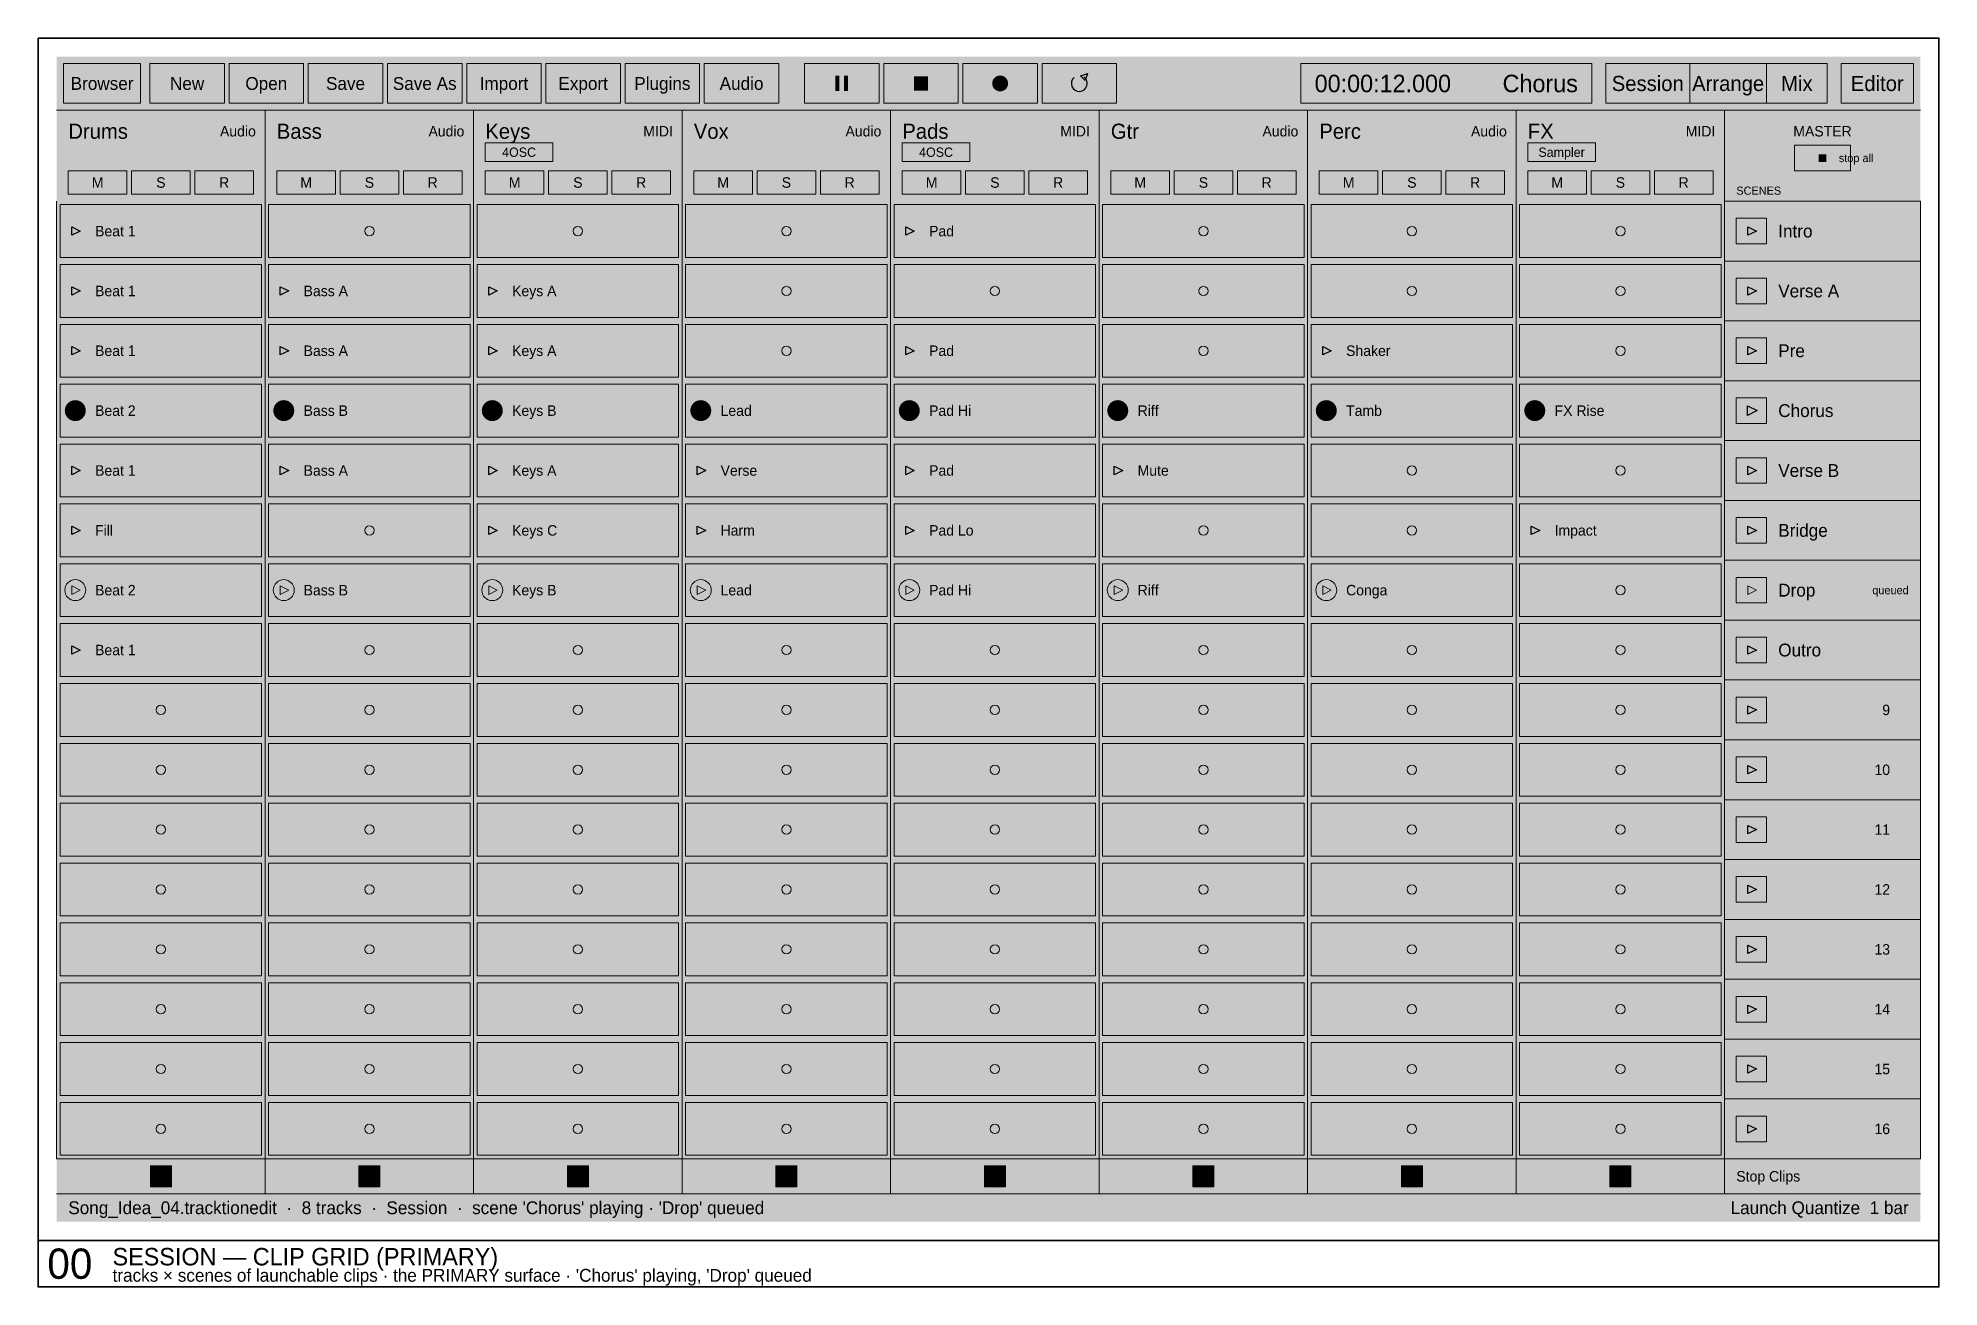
# Model space of a CAD drawing. Extents: x -16 to 1616, y -1056 to 16.
import ezdxf
from ezdxf.enums import TextEntityAlignment as Align

# ---------------------------------------------------------------- set-up
doc = ezdxf.new("R2010")
doc.units = 0
for name, color, linetype, lineweight, true_color in [('FORGE-DIM', 7, 'Continuous', 9, 0x9aa2a8), ('FORGE-SHEET', 7, 'Continuous', 35, 0x9aa2a8), ('UI-ACCENT', 7, 'Continuous', 18, 0xe0902f), ('UI-CLIP', 7, 'Continuous', 13, 0x2d3135), ('UI-GHOST', 7, 'Continuous', 9, 0x555c62), ('UI-HAIRLINE', 7, 'Continuous', 9, 0x34383c), ('UI-RECORD', 7, 'Continuous', 18, 0xe24b4a)]:
    doc.layers.add(name, color=color, linetype=linetype, lineweight=lineweight, true_color=true_color)
for name, color, linetype, true_color in [('FORGE-TITLE', 7, 'Continuous', 0xd6d9dc), ('UI-PANEL-BG', 7, 'Continuous', 0x232629), ('UI-RAISED', 7, 'Continuous', 0x2d3135), ('UI-SHELL-BG', 7, 'Continuous', 0x1a1c1e), ('UI-TEXT', 7, 'Continuous', 0xd6d9dc), ('UI-TEXT-SEC', 7, 'Continuous', 0x8a9095)]:
    doc.layers.add(name, color=color, linetype=linetype, true_color=true_color)

msp = doc.modelspace()

# ---------------------------------------------------------------- texts
at = {"layer": 'FORGE-DIM'}
msp.add_text("tracks × scenes of launchable clips · the PRIMARY surface · 'Chorus' playing, 'Drop' queued", height=11, dxfattribs=at).set_placement((48, -1046), align=Align.MIDDLE_LEFT)
at = {"layer": 'FORGE-TITLE'}
for s, height, p in [('00', 26, (-8, -1036)), ('SESSION — CLIP GRID (PRIMARY)', 15, (48, -1030))]:
    msp.add_text(s, height=height, dxfattribs=at).set_placement(p, align=Align.MIDDLE_LEFT)
at = {"layer": 'UI-ACCENT'}
for s, height, p in [('Chorus', 15, (1306, -23)), ('queued', 7, (1590, -457.9))]:
    msp.add_text(s, height=height, dxfattribs=at).set_placement(p, align=Align.MIDDLE_RIGHT)
for s, height, p in [('MASTER', 9, (1516, -64)), ('4OSC', 8, (397, -82)), ('4OSC', 8, (755, -82)), ('Sampler', 8, (1292, -82))]:
    msp.add_text(s, height=height, dxfattribs=at).set_placement(p, align=Align.MIDDLE_CENTER)
for s, p in [('Chorus', (1478, -303.8)), ('Drop', (1478, -457.9))]:
    msp.add_text(s, height=11, dxfattribs=at).set_placement(p, align=Align.MIDDLE_LEFT)
at = {"layer": 'UI-TEXT'}
for s, height, p in [('00:00:12.000', 15, (1080, -23)), ('Drums', 13, (10, -64)), ('Bass', 13, (189, -64)), ('Keys', 13, (368, -64)), ('Vox', 13, (547, -64)), ('Pads', 13, (726, -64)), ('Gtr', 13, (905, -64)), ('Perc', 13, (1084, -64)), ('FX', 13, (1263, -64)), ('Beat 1', 9, (33, -149.7)), ('Pad', 9, (749, -149.7)), ('Intro', 11, (1478, -149.7)), ('Verse A', 11, (1478, -201.1)), ('Beat 1', 9, (33, -201.1)), ('Bass A', 9, (212, -201.1)), ('Keys A', 9, (391, -201.1)), ('Beat 1', 9, (33, -252.4)), ('Bass A', 9, (212, -252.4)), ('Keys A', 9, (391, -252.4)), ('Pad', 9, (749, -252.4)), ('Shaker', 9, (1107, -252.4)), ('Pre', 11, (1478, -252.4)), ('Beat 2', 9, (33, -303.8)), ('Bass B', 9, (212, -303.8)), ('Keys B', 9, (391, -303.8)), ('Lead', 9, (570, -303.8)), ('Pad Hi', 9, (749, -303.8)), ('Riff', 9, (928, -303.8)), ('Tamb', 9, (1107, -303.8)), ('FX Rise', 9, (1286, -303.8)), ('Beat 1', 9, (33, -355.2)), ('Bass A', 9, (212, -355.2)), ('Keys A', 9, (391, -355.2)), ('Verse', 9, (570, -355.2)), ('Pad', 9, (749, -355.2)), ('Mute', 9, (928, -355.2)), ('Verse B', 11, (1478, -355.2)), ('Fill', 9, (33, -406.6)), ('Keys C', 9, (391, -406.6)), ('Harm', 9, (570, -406.6)), ('Pad Lo', 9, (749, -406.6)), ('Impact', 9, (1286, -406.6)), ('Bridge', 11, (1478, -406.6)), ('Beat 2', 9, (33, -457.9)), ('Bass B', 9, (212, -457.9)), ('Keys B', 9, (391, -457.9)), ('Lead', 9, (570, -457.9)), ('Pad Hi', 9, (749, -457.9)), ('Riff', 9, (928, -457.9)), ('Conga', 9, (1107, -457.9)), ('Beat 1', 9, (33, -509.3)), ('Outro', 11, (1478, -509.3))]:
    msp.add_text(s, height=height, dxfattribs=at).set_placement(p, align=Align.MIDDLE_LEFT)
at = {"layer": 'UI-TEXT', "true_color": 0x241600}
msp.add_text('Session', height=13, dxfattribs=at).set_placement((1366, -23), align=Align.MIDDLE_CENTER)
at = {"layer": 'UI-TEXT'}
for s, height, p in [('Mix', 13, (1494, -23)), ('Editor', 13, (1563, -23)), ('Browser', 11, (39, -23)), ('New', 11, (112, -23)), ('Open', 11, (180, -23)), ('Save', 11, (248, -23)), ('Save As', 11, (316, -23)), ('Import', 11, (384, -23)), ('Export', 11, (452, -23)), ('Plugins', 11, (520, -23)), ('Audio', 11, (588, -23)), ('Arrange', 13, (1435, -23)), ('M', 9, (35.2, -108)), ('S', 9, (89.5, -108)), ('R', 9, (143.8, -108)), ('M', 9, (214.2, -108)), ('S', 9, (268.5, -108)), ('R', 9, (322.8, -108)), ('M', 9, (393.2, -108)), ('S', 9, (447.5, -108)), ('R', 9, (501.8, -108)), ('M', 9, (572.2, -108)), ('S', 9, (626.5, -108)), ('R', 9, (680.8, -108)), ('M', 9, (751.2, -108)), ('S', 9, (805.5, -108)), ('R', 9, (859.8, -108)), ('M', 9, (930.2, -108)), ('S', 9, (984.5, -108)), ('R', 9, (1038.8, -108)), ('M', 9, (1109.2, -108)), ('S', 9, (1163.5, -108)), ('R', 9, (1217.8, -108)), ('M', 9, (1288.2, -108)), ('S', 9, (1342.5, -108)), ('R', 9, (1396.8, -108))]:
    msp.add_text(s, height=height, dxfattribs=at).set_placement(p, align=Align.MIDDLE_CENTER)
at = {"layer": 'UI-TEXT-SEC'}
for s, height, p in [('Audio', 9, (171, -64)), ('Audio', 9, (350, -64)), ('MIDI', 9, (529, -64)), ('Audio', 9, (708, -64)), ('MIDI', 9, (887, -64)), ('Audio', 9, (1066, -64)), ('Audio', 9, (1245, -64)), ('MIDI', 9, (1424, -64)), ('9', 9, (1574, -560.7)), ('10', 9, (1574, -612.1)), ('11', 9, (1574, -663.4)), ('12', 9, (1574, -714.8)), ('13', 9, (1574, -766.2)), ('14', 9, (1574, -817.6)), ('15', 9, (1574, -868.9)), ('16', 9, (1574, -920.3)), ('Launch Quantize  1 bar', 11, (1590, -988))]:
    msp.add_text(s, height=height, dxfattribs=at).set_placement(p, align=Align.MIDDLE_RIGHT)
for s, height, p in [('stop all', 7, (1530, -87)), ('SCENES', 7, (1442, -115)), ('Stop Clips', 9, (1442, -961)), ("Song_Idea_04.tracktionedit  ·  8 tracks  ·  Session  ·  scene 'Chorus' playing · 'Drop' queued", 11, (10, -988))]:
    msp.add_text(s, height=height, dxfattribs=at).set_placement(p, align=Align.MIDDLE_LEFT)

# ---------------------------------------------------------------- hatches: boundary and pattern name
at = {"layer": 'UI-ACCENT'}
h = msp.add_hatch(color=256, dxfattribs=at)
h.dxf.hatch_style = 1
h.paths.add_polyline_path([(1330, -6), (1402, -6), (1402, -40), (1330, -40)])
h = msp.add_hatch(color=256, dxfattribs=at)
h.dxf.hatch_style = 1
h.paths.add_polyline_path([(1442, -292.8), (1468, -292.8), (1468, -314.8), (1442, -314.8)])
at = {"layer": 'UI-ACCENT', "true_color": 0xe0902f}
h = msp.add_hatch(color=7, dxfattribs=at)
h.dxf.hatch_style = 1
edge = h.paths.add_edge_path()
edge.add_arc((16, -303.8), 9, 0, 360)
h = msp.add_hatch(color=7, dxfattribs=at)
h.dxf.hatch_style = 1
edge = h.paths.add_edge_path()
edge.add_arc((195, -303.8), 9, 0, 360)
h = msp.add_hatch(color=7, dxfattribs=at)
h.dxf.hatch_style = 1
edge = h.paths.add_edge_path()
edge.add_arc((374, -303.8), 9, 0, 360)
h = msp.add_hatch(color=7, dxfattribs=at)
h.dxf.hatch_style = 1
edge = h.paths.add_edge_path()
edge.add_arc((553, -303.8), 9, 0, 360)
h = msp.add_hatch(color=7, dxfattribs=at)
h.dxf.hatch_style = 1
edge = h.paths.add_edge_path()
edge.add_arc((732, -303.8), 9, 0, 360)
h = msp.add_hatch(color=7, dxfattribs=at)
h.dxf.hatch_style = 1
edge = h.paths.add_edge_path()
edge.add_arc((911, -303.8), 9, 0, 360)
h = msp.add_hatch(color=7, dxfattribs=at)
h.dxf.hatch_style = 1
edge = h.paths.add_edge_path()
edge.add_arc((1090, -303.8), 9, 0, 360)
h = msp.add_hatch(color=7, dxfattribs=at)
h.dxf.hatch_style = 1
edge = h.paths.add_edge_path()
edge.add_arc((1269, -303.8), 9, 0, 360)
at = {"layer": 'UI-ACCENT'}
h = msp.add_hatch(color=256, dxfattribs=at)
h.dxf.hatch_style = 1
h.paths.add_polyline_path([(87.3, -958.8), (91.7, -958.8), (91.7, -963.2), (87.3, -963.2)])
h = msp.add_hatch(color=256, dxfattribs=at)
h.dxf.hatch_style = 1
h.paths.add_polyline_path([(266.3, -958.8), (270.7, -958.8), (270.7, -963.2), (266.3, -963.2)])
h = msp.add_hatch(color=256, dxfattribs=at)
h.dxf.hatch_style = 1
h.paths.add_polyline_path([(445.3, -958.8), (449.7, -958.8), (449.7, -963.2), (445.3, -963.2)])
h = msp.add_hatch(color=256, dxfattribs=at)
h.dxf.hatch_style = 1
h.paths.add_polyline_path([(624.3, -958.8), (628.7, -958.8), (628.7, -963.2), (624.3, -963.2)])
h = msp.add_hatch(color=256, dxfattribs=at)
h.dxf.hatch_style = 1
h.paths.add_polyline_path([(803.3, -958.8), (807.7, -958.8), (807.7, -963.2), (803.3, -963.2)])
h = msp.add_hatch(color=256, dxfattribs=at)
h.dxf.hatch_style = 1
h.paths.add_polyline_path([(982.3, -958.8), (986.7, -958.8), (986.7, -963.2), (982.3, -963.2)])
h = msp.add_hatch(color=256, dxfattribs=at)
h.dxf.hatch_style = 1
h.paths.add_polyline_path([(1161.3, -958.8), (1165.7, -958.8), (1165.7, -963.2), (1161.3, -963.2)])
h = msp.add_hatch(color=256, dxfattribs=at)
h.dxf.hatch_style = 1
h.paths.add_polyline_path([(1340.3, -958.8), (1344.7, -958.8), (1344.7, -963.2), (1340.3, -963.2)])
at = {"layer": 'UI-CLIP', "true_color": 0xc86e3c}
h = msp.add_hatch(color=7, dxfattribs=at)
h.dxf.hatch_style = 1
h.paths.add_polyline_path([(0, -46), (179, -46), (179, -51), (0, -51)])
at = {"layer": 'UI-CLIP', "true_color": 0x4e9aa6}
h = msp.add_hatch(color=7, dxfattribs=at)
h.dxf.hatch_style = 1
h.paths.add_polyline_path([(179, -46), (358, -46), (358, -51), (179, -51)])
at = {"layer": 'UI-CLIP', "true_color": 0x9a6fb0}
h = msp.add_hatch(color=7, dxfattribs=at)
h.dxf.hatch_style = 1
h.paths.add_polyline_path([(358, -46), (537, -46), (537, -51), (358, -51)])
at = {"layer": 'UI-CLIP', "true_color": 0x6fa855}
h = msp.add_hatch(color=7, dxfattribs=at)
h.dxf.hatch_style = 1
h.paths.add_polyline_path([(537, -46), (716, -46), (716, -51), (537, -51)])
at = {"layer": 'UI-CLIP', "true_color": 0xc95b6b}
h = msp.add_hatch(color=7, dxfattribs=at)
h.dxf.hatch_style = 1
h.paths.add_polyline_path([(716, -46), (895, -46), (895, -51), (716, -51)])
at = {"layer": 'UI-CLIP', "true_color": 0x5a86c4}
h = msp.add_hatch(color=7, dxfattribs=at)
h.dxf.hatch_style = 1
h.paths.add_polyline_path([(895, -46), (1074, -46), (1074, -51), (895, -51)])
at = {"layer": 'UI-CLIP', "true_color": 0xb7a04a}
h = msp.add_hatch(color=7, dxfattribs=at)
h.dxf.hatch_style = 1
h.paths.add_polyline_path([(1074, -46), (1253, -46), (1253, -51), (1074, -51)])
at = {"layer": 'UI-CLIP', "true_color": 0x7c8a95}
h = msp.add_hatch(color=7, dxfattribs=at)
h.dxf.hatch_style = 1
h.paths.add_polyline_path([(1253, -46), (1432, -46), (1432, -51), (1253, -51)])
at = {"layer": 'UI-CLIP', "true_color": 0xe0902f}
h = msp.add_hatch(color=7, dxfattribs=at)
h.dxf.hatch_style = 1
h.paths.add_polyline_path([(1432, -46), (1600, -46), (1600, -51), (1432, -51)])
at = {"layer": 'UI-CLIP', "true_color": 0x71442b}
h = msp.add_hatch(color=7, dxfattribs=at)
h.dxf.hatch_style = 1
h.paths.add_polyline_path([(3, -127), (176, -127), (176, -172.4), (3, -172.4)])
at = {"layer": 'UI-CLIP', "true_color": 0x713a42}
h = msp.add_hatch(color=7, dxfattribs=at)
h.dxf.hatch_style = 1
h.paths.add_polyline_path([(719, -127), (892, -127), (892, -172.4), (719, -172.4)])
at = {"layer": 'UI-CLIP', "true_color": 0x71442b}
h = msp.add_hatch(color=7, dxfattribs=at)
h.dxf.hatch_style = 1
h.paths.add_polyline_path([(3, -178.4), (176, -178.4), (176, -223.8), (3, -223.8)])
at = {"layer": 'UI-CLIP', "true_color": 0x345a60}
h = msp.add_hatch(color=7, dxfattribs=at)
h.dxf.hatch_style = 1
h.paths.add_polyline_path([(182, -178.4), (355, -178.4), (355, -223.8), (182, -223.8)])
at = {"layer": 'UI-CLIP', "true_color": 0x5a4465}
h = msp.add_hatch(color=7, dxfattribs=at)
h.dxf.hatch_style = 1
h.paths.add_polyline_path([(361, -178.4), (534, -178.4), (534, -223.8), (361, -223.8)])
at = {"layer": 'UI-CLIP', "true_color": 0x71442b}
h = msp.add_hatch(color=7, dxfattribs=at)
h.dxf.hatch_style = 1
h.paths.add_polyline_path([(3, -229.8), (176, -229.8), (176, -275.1), (3, -275.1)])
at = {"layer": 'UI-CLIP', "true_color": 0x345a60}
h = msp.add_hatch(color=7, dxfattribs=at)
h.dxf.hatch_style = 1
h.paths.add_polyline_path([(182, -229.8), (355, -229.8), (355, -275.1), (182, -275.1)])
at = {"layer": 'UI-CLIP', "true_color": 0x5a4465}
h = msp.add_hatch(color=7, dxfattribs=at)
h.dxf.hatch_style = 1
h.paths.add_polyline_path([(361, -229.8), (534, -229.8), (534, -275.1), (361, -275.1)])
at = {"layer": 'UI-CLIP', "true_color": 0x713a42}
h = msp.add_hatch(color=7, dxfattribs=at)
h.dxf.hatch_style = 1
h.paths.add_polyline_path([(719, -229.8), (892, -229.8), (892, -275.1), (719, -275.1)])
at = {"layer": 'UI-CLIP', "true_color": 0x685d32}
h = msp.add_hatch(color=7, dxfattribs=at)
h.dxf.hatch_style = 1
h.paths.add_polyline_path([(1077, -229.8), (1250, -229.8), (1250, -275.1), (1077, -275.1)])
at = {"layer": 'UI-CLIP', "true_color": 0x71442b}
h = msp.add_hatch(color=7, dxfattribs=at)
h.dxf.hatch_style = 1
h.paths.add_polyline_path([(3, -281.1), (176, -281.1), (176, -326.5), (3, -326.5)])
at = {"layer": 'UI-CLIP', "true_color": 0x345a60}
h = msp.add_hatch(color=7, dxfattribs=at)
h.dxf.hatch_style = 1
h.paths.add_polyline_path([(182, -281.1), (355, -281.1), (355, -326.5), (182, -326.5)])
at = {"layer": 'UI-CLIP', "true_color": 0x5a4465}
h = msp.add_hatch(color=7, dxfattribs=at)
h.dxf.hatch_style = 1
h.paths.add_polyline_path([(361, -281.1), (534, -281.1), (534, -326.5), (361, -326.5)])
at = {"layer": 'UI-CLIP', "true_color": 0x446137}
h = msp.add_hatch(color=7, dxfattribs=at)
h.dxf.hatch_style = 1
h.paths.add_polyline_path([(540, -281.1), (713, -281.1), (713, -326.5), (540, -326.5)])
at = {"layer": 'UI-CLIP', "true_color": 0x713a42}
h = msp.add_hatch(color=7, dxfattribs=at)
h.dxf.hatch_style = 1
h.paths.add_polyline_path([(719, -281.1), (892, -281.1), (892, -326.5), (719, -326.5)])
at = {"layer": 'UI-CLIP', "true_color": 0x3a506f}
h = msp.add_hatch(color=7, dxfattribs=at)
h.dxf.hatch_style = 1
h.paths.add_polyline_path([(898, -281.1), (1071, -281.1), (1071, -326.5), (898, -326.5)])
at = {"layer": 'UI-CLIP', "true_color": 0x685d32}
h = msp.add_hatch(color=7, dxfattribs=at)
h.dxf.hatch_style = 1
h.paths.add_polyline_path([(1077, -281.1), (1250, -281.1), (1250, -326.5), (1077, -326.5)])
at = {"layer": 'UI-CLIP', "true_color": 0x4b5257}
h = msp.add_hatch(color=7, dxfattribs=at)
h.dxf.hatch_style = 1
h.paths.add_polyline_path([(1256, -281.1), (1429, -281.1), (1429, -326.5), (1256, -326.5)])
at = {"layer": 'UI-CLIP', "true_color": 0xe0902f}
h = msp.add_hatch(color=7, dxfattribs=at)
h.dxf.hatch_style = 1
h.paths.add_polyline_path([(3, -323.5), (80.9, -323.5), (80.9, -326.5), (3, -326.5)])
h = msp.add_hatch(color=7, dxfattribs=at)
h.dxf.hatch_style = 1
h.paths.add_polyline_path([(182, -323.5), (259.9, -323.5), (259.9, -326.5), (182, -326.5)])
h = msp.add_hatch(color=7, dxfattribs=at)
h.dxf.hatch_style = 1
h.paths.add_polyline_path([(361, -323.5), (438.9, -323.5), (438.9, -326.5), (361, -326.5)])
h = msp.add_hatch(color=7, dxfattribs=at)
h.dxf.hatch_style = 1
h.paths.add_polyline_path([(540, -323.5), (617.9, -323.5), (617.9, -326.5), (540, -326.5)])
h = msp.add_hatch(color=7, dxfattribs=at)
h.dxf.hatch_style = 1
h.paths.add_polyline_path([(719, -323.5), (796.9, -323.5), (796.9, -326.5), (719, -326.5)])
h = msp.add_hatch(color=7, dxfattribs=at)
h.dxf.hatch_style = 1
h.paths.add_polyline_path([(898, -323.5), (975.9, -323.5), (975.9, -326.5), (898, -326.5)])
h = msp.add_hatch(color=7, dxfattribs=at)
h.dxf.hatch_style = 1
h.paths.add_polyline_path([(1077, -323.5), (1154.8, -323.5), (1154.8, -326.5), (1077, -326.5)])
h = msp.add_hatch(color=7, dxfattribs=at)
h.dxf.hatch_style = 1
h.paths.add_polyline_path([(1256, -323.5), (1333.8, -323.5), (1333.8, -326.5), (1256, -326.5)])
at = {"layer": 'UI-CLIP', "true_color": 0x71442b}
h = msp.add_hatch(color=7, dxfattribs=at)
h.dxf.hatch_style = 1
h.paths.add_polyline_path([(3, -332.5), (176, -332.5), (176, -377.9), (3, -377.9)])
at = {"layer": 'UI-CLIP', "true_color": 0x345a60}
h = msp.add_hatch(color=7, dxfattribs=at)
h.dxf.hatch_style = 1
h.paths.add_polyline_path([(182, -332.5), (355, -332.5), (355, -377.9), (182, -377.9)])
at = {"layer": 'UI-CLIP', "true_color": 0x5a4465}
h = msp.add_hatch(color=7, dxfattribs=at)
h.dxf.hatch_style = 1
h.paths.add_polyline_path([(361, -332.5), (534, -332.5), (534, -377.9), (361, -377.9)])
at = {"layer": 'UI-CLIP', "true_color": 0x446137}
h = msp.add_hatch(color=7, dxfattribs=at)
h.dxf.hatch_style = 1
h.paths.add_polyline_path([(540, -332.5), (713, -332.5), (713, -377.9), (540, -377.9)])
at = {"layer": 'UI-CLIP', "true_color": 0x713a42}
h = msp.add_hatch(color=7, dxfattribs=at)
h.dxf.hatch_style = 1
h.paths.add_polyline_path([(719, -332.5), (892, -332.5), (892, -377.9), (719, -377.9)])
at = {"layer": 'UI-CLIP', "true_color": 0x3a506f}
h = msp.add_hatch(color=7, dxfattribs=at)
h.dxf.hatch_style = 1
h.paths.add_polyline_path([(898, -332.5), (1071, -332.5), (1071, -377.9), (898, -377.9)])
at = {"layer": 'UI-CLIP', "true_color": 0x71442b}
h = msp.add_hatch(color=7, dxfattribs=at)
h.dxf.hatch_style = 1
h.paths.add_polyline_path([(3, -383.9), (176, -383.9), (176, -429.2), (3, -429.2)])
at = {"layer": 'UI-CLIP', "true_color": 0x5a4465}
h = msp.add_hatch(color=7, dxfattribs=at)
h.dxf.hatch_style = 1
h.paths.add_polyline_path([(361, -383.9), (534, -383.9), (534, -429.2), (361, -429.2)])
at = {"layer": 'UI-CLIP', "true_color": 0x446137}
h = msp.add_hatch(color=7, dxfattribs=at)
h.dxf.hatch_style = 1
h.paths.add_polyline_path([(540, -383.9), (713, -383.9), (713, -429.2), (540, -429.2)])
at = {"layer": 'UI-CLIP', "true_color": 0x713a42}
h = msp.add_hatch(color=7, dxfattribs=at)
h.dxf.hatch_style = 1
h.paths.add_polyline_path([(719, -383.9), (892, -383.9), (892, -429.2), (719, -429.2)])
at = {"layer": 'UI-CLIP', "true_color": 0x4b5257}
h = msp.add_hatch(color=7, dxfattribs=at)
h.dxf.hatch_style = 1
h.paths.add_polyline_path([(1256, -383.9), (1429, -383.9), (1429, -429.2), (1256, -429.2)])
at = {"layer": 'UI-CLIP', "true_color": 0x71442b}
h = msp.add_hatch(color=7, dxfattribs=at)
h.dxf.hatch_style = 1
h.paths.add_polyline_path([(3, -435.2), (176, -435.2), (176, -480.6), (3, -480.6)])
at = {"layer": 'UI-CLIP', "true_color": 0x345a60}
h = msp.add_hatch(color=7, dxfattribs=at)
h.dxf.hatch_style = 1
h.paths.add_polyline_path([(182, -435.2), (355, -435.2), (355, -480.6), (182, -480.6)])
at = {"layer": 'UI-CLIP', "true_color": 0x5a4465}
h = msp.add_hatch(color=7, dxfattribs=at)
h.dxf.hatch_style = 1
h.paths.add_polyline_path([(361, -435.2), (534, -435.2), (534, -480.6), (361, -480.6)])
at = {"layer": 'UI-CLIP', "true_color": 0x446137}
h = msp.add_hatch(color=7, dxfattribs=at)
h.dxf.hatch_style = 1
h.paths.add_polyline_path([(540, -435.2), (713, -435.2), (713, -480.6), (540, -480.6)])
at = {"layer": 'UI-CLIP', "true_color": 0x713a42}
h = msp.add_hatch(color=7, dxfattribs=at)
h.dxf.hatch_style = 1
h.paths.add_polyline_path([(719, -435.2), (892, -435.2), (892, -480.6), (719, -480.6)])
at = {"layer": 'UI-CLIP', "true_color": 0x3a506f}
h = msp.add_hatch(color=7, dxfattribs=at)
h.dxf.hatch_style = 1
h.paths.add_polyline_path([(898, -435.2), (1071, -435.2), (1071, -480.6), (898, -480.6)])
at = {"layer": 'UI-CLIP', "true_color": 0x685d32}
h = msp.add_hatch(color=7, dxfattribs=at)
h.dxf.hatch_style = 1
h.paths.add_polyline_path([(1077, -435.2), (1250, -435.2), (1250, -480.6), (1077, -480.6)])
at = {"layer": 'UI-CLIP', "true_color": 0x71442b}
h = msp.add_hatch(color=7, dxfattribs=at)
h.dxf.hatch_style = 1
h.paths.add_polyline_path([(3, -486.6), (176, -486.6), (176, -532), (3, -532)])
at = {"layer": 'UI-PANEL-BG'}
h = msp.add_hatch(color=256, dxfattribs=at)
h.dxf.hatch_style = 1
h.paths.add_polyline_path([(0, 0), (1600, 0), (1600, -46), (0, -46)])
h = msp.add_hatch(color=256, dxfattribs=at)
h.dxf.hatch_style = 1
h.paths.add_polyline_path([(0, -46), (179, -46), (179, -124), (0, -124)])
h = msp.add_hatch(color=256, dxfattribs=at)
h.dxf.hatch_style = 1
h.paths.add_polyline_path([(179, -46), (358, -46), (358, -124), (179, -124)])
h = msp.add_hatch(color=256, dxfattribs=at)
h.dxf.hatch_style = 1
h.paths.add_polyline_path([(358, -46), (537, -46), (537, -124), (358, -124)])
h = msp.add_hatch(color=256, dxfattribs=at)
h.dxf.hatch_style = 1
h.paths.add_polyline_path([(537, -46), (716, -46), (716, -124), (537, -124)])
h = msp.add_hatch(color=256, dxfattribs=at)
h.dxf.hatch_style = 1
h.paths.add_polyline_path([(716, -46), (895, -46), (895, -124), (716, -124)])
h = msp.add_hatch(color=256, dxfattribs=at)
h.dxf.hatch_style = 1
h.paths.add_polyline_path([(895, -46), (1074, -46), (1074, -124), (895, -124)])
h = msp.add_hatch(color=256, dxfattribs=at)
h.dxf.hatch_style = 1
h.paths.add_polyline_path([(1074, -46), (1253, -46), (1253, -124), (1074, -124)])
h = msp.add_hatch(color=256, dxfattribs=at)
h.dxf.hatch_style = 1
h.paths.add_polyline_path([(1253, -46), (1432, -46), (1432, -124), (1253, -124)])
h = msp.add_hatch(color=256, dxfattribs=at)
h.dxf.hatch_style = 1
h.paths.add_polyline_path([(1432, -46), (1600, -46), (1600, -124), (1432, -124)])
h = msp.add_hatch(color=256, dxfattribs=at)
h.dxf.hatch_style = 1
h.paths.add_polyline_path([(1432, -124), (1600, -124), (1600, -175.4), (1432, -175.4)])
h = msp.add_hatch(color=256, dxfattribs=at)
h.dxf.hatch_style = 1
h.paths.add_polyline_path([(1432, -175.4), (1600, -175.4), (1600, -226.8), (1432, -226.8)])
h = msp.add_hatch(color=256, dxfattribs=at)
h.dxf.hatch_style = 1
h.paths.add_polyline_path([(1432, -226.8), (1600, -226.8), (1600, -278.1), (1432, -278.1)])
h = msp.add_hatch(color=256, dxfattribs=at)
h.dxf.hatch_style = 1
h.paths.add_polyline_path([(1432, -278.1), (1600, -278.1), (1600, -329.5), (1432, -329.5)])
h = msp.add_hatch(color=256, dxfattribs=at)
h.dxf.hatch_style = 1
h.paths.add_polyline_path([(1432, -329.5), (1600, -329.5), (1600, -380.9), (1432, -380.9)])
h = msp.add_hatch(color=256, dxfattribs=at)
h.dxf.hatch_style = 1
h.paths.add_polyline_path([(1432, -380.9), (1600, -380.9), (1600, -432.2), (1432, -432.2)])
h = msp.add_hatch(color=256, dxfattribs=at)
h.dxf.hatch_style = 1
h.paths.add_polyline_path([(1432, -432.2), (1600, -432.2), (1600, -483.6), (1432, -483.6)])
h = msp.add_hatch(color=256, dxfattribs=at)
h.dxf.hatch_style = 1
h.paths.add_polyline_path([(1432, -483.6), (1600, -483.6), (1600, -535), (1432, -535)])
h = msp.add_hatch(color=256, dxfattribs=at)
h.dxf.hatch_style = 1
h.paths.add_polyline_path([(1432, -535), (1600, -535), (1600, -586.4), (1432, -586.4)])
h = msp.add_hatch(color=256, dxfattribs=at)
h.dxf.hatch_style = 1
h.paths.add_polyline_path([(1432, -586.4), (1600, -586.4), (1600, -637.8), (1432, -637.8)])
h = msp.add_hatch(color=256, dxfattribs=at)
h.dxf.hatch_style = 1
h.paths.add_polyline_path([(1432, -637.8), (1600, -637.8), (1600, -689.1), (1432, -689.1)])
h = msp.add_hatch(color=256, dxfattribs=at)
h.dxf.hatch_style = 1
h.paths.add_polyline_path([(1432, -689.1), (1600, -689.1), (1600, -740.5), (1432, -740.5)])
h = msp.add_hatch(color=256, dxfattribs=at)
h.dxf.hatch_style = 1
h.paths.add_polyline_path([(1432, -740.5), (1600, -740.5), (1600, -791.9), (1432, -791.9)])
h = msp.add_hatch(color=256, dxfattribs=at)
h.dxf.hatch_style = 1
h.paths.add_polyline_path([(1432, -791.9), (1600, -791.9), (1600, -843.2), (1432, -843.2)])
h = msp.add_hatch(color=256, dxfattribs=at)
h.dxf.hatch_style = 1
h.paths.add_polyline_path([(1432, -843.2), (1600, -843.2), (1600, -894.6), (1432, -894.6)])
h = msp.add_hatch(color=256, dxfattribs=at)
h.dxf.hatch_style = 1
h.paths.add_polyline_path([(1432, -894.6), (1600, -894.6), (1600, -946), (1432, -946)])
h = msp.add_hatch(color=256, dxfattribs=at)
h.dxf.hatch_style = 1
h.paths.add_polyline_path([(0, -946), (1600, -946), (1600, -976), (0, -976)])
h = msp.add_hatch(color=256, dxfattribs=at)
h.dxf.hatch_style = 1
h.paths.add_polyline_path([(0, -976), (1600, -976), (1600, -1000), (0, -1000)])
at = {"layer": 'UI-RAISED'}
h = msp.add_hatch(color=256, dxfattribs=at)
h.dxf.hatch_style = 1
h.paths.add_polyline_path([(6, -6), (72, -6), (72, -40), (6, -40)])
h = msp.add_hatch(color=256, dxfattribs=at)
h.dxf.hatch_style = 1
h.paths.add_polyline_path([(80, -6), (144, -6), (144, -40), (80, -40)])
h = msp.add_hatch(color=256, dxfattribs=at)
h.dxf.hatch_style = 1
h.paths.add_polyline_path([(148, -6), (212, -6), (212, -40), (148, -40)])
h = msp.add_hatch(color=256, dxfattribs=at)
h.dxf.hatch_style = 1
h.paths.add_polyline_path([(216, -6), (280, -6), (280, -40), (216, -40)])
h = msp.add_hatch(color=256, dxfattribs=at)
h.dxf.hatch_style = 1
h.paths.add_polyline_path([(284, -6), (348, -6), (348, -40), (284, -40)])
h = msp.add_hatch(color=256, dxfattribs=at)
h.dxf.hatch_style = 1
h.paths.add_polyline_path([(352, -6), (416, -6), (416, -40), (352, -40)])
h = msp.add_hatch(color=256, dxfattribs=at)
h.dxf.hatch_style = 1
h.paths.add_polyline_path([(420, -6), (484, -6), (484, -40), (420, -40)])
h = msp.add_hatch(color=256, dxfattribs=at)
h.dxf.hatch_style = 1
h.paths.add_polyline_path([(488, -6), (552, -6), (552, -40), (488, -40)])
h = msp.add_hatch(color=256, dxfattribs=at)
h.dxf.hatch_style = 1
h.paths.add_polyline_path([(556, -6), (620, -6), (620, -40), (556, -40)])
h = msp.add_hatch(color=256, dxfattribs=at)
h.dxf.hatch_style = 1
h.paths.add_polyline_path([(642, -6), (706, -6), (706, -40), (642, -40)])
h = msp.add_hatch(color=256, dxfattribs=at)
h.dxf.hatch_style = 1
h.paths.add_polyline_path([(710, -6), (774, -6), (774, -40), (710, -40)])
h = msp.add_hatch(color=256, dxfattribs=at)
h.dxf.hatch_style = 1
h.paths.add_polyline_path([(778, -6), (842, -6), (842, -40), (778, -40)])
h = msp.add_hatch(color=256, dxfattribs=at)
h.dxf.hatch_style = 1
h.paths.add_polyline_path([(846, -6), (910, -6), (910, -40), (846, -40)])
h = msp.add_hatch(color=256, dxfattribs=at)
h.dxf.hatch_style = 1
h.paths.add_polyline_path([(1068, -6), (1318, -6), (1318, -40), (1068, -40)])
h = msp.add_hatch(color=256, dxfattribs=at)
h.dxf.hatch_style = 1
h.paths.add_polyline_path([(1402, -6), (1468, -6), (1468, -40), (1402, -40)])
h = msp.add_hatch(color=256, dxfattribs=at)
h.dxf.hatch_style = 1
h.paths.add_polyline_path([(1468, -6), (1520, -6), (1520, -40), (1468, -40)])
h = msp.add_hatch(color=256, dxfattribs=at)
h.dxf.hatch_style = 1
h.paths.add_polyline_path([(1532, -6), (1594, -6), (1594, -40), (1532, -40)])
h = msp.add_hatch(color=256, dxfattribs=at)
h.dxf.hatch_style = 1
h.paths.add_polyline_path([(368, -74), (426, -74), (426, -90), (368, -90)])
h = msp.add_hatch(color=256, dxfattribs=at)
h.dxf.hatch_style = 1
h.paths.add_polyline_path([(726, -74), (784, -74), (784, -90), (726, -90)])
h = msp.add_hatch(color=256, dxfattribs=at)
h.dxf.hatch_style = 1
h.paths.add_polyline_path([(1263, -74), (1321, -74), (1321, -90), (1263, -90)])
h = msp.add_hatch(color=256, dxfattribs=at)
h.dxf.hatch_style = 1
h.paths.add_polyline_path([(1492, -76), (1540, -76), (1540, -98), (1492, -98)])
h = msp.add_hatch(color=256, dxfattribs=at)
h.dxf.hatch_style = 1
h.paths.add_polyline_path([(10, -98), (60.3, -98), (60.3, -118), (10, -118)])
h = msp.add_hatch(color=256, dxfattribs=at)
h.dxf.hatch_style = 1
h.paths.add_polyline_path([(64.3, -98), (114.7, -98), (114.7, -118), (64.3, -118)])
h = msp.add_hatch(color=256, dxfattribs=at)
h.dxf.hatch_style = 1
h.paths.add_polyline_path([(118.7, -98), (169, -98), (169, -118), (118.7, -118)])
h = msp.add_hatch(color=256, dxfattribs=at)
h.dxf.hatch_style = 1
h.paths.add_polyline_path([(189, -98), (239.3, -98), (239.3, -118), (189, -118)])
h = msp.add_hatch(color=256, dxfattribs=at)
h.dxf.hatch_style = 1
h.paths.add_polyline_path([(243.3, -98), (293.7, -98), (293.7, -118), (243.3, -118)])
h = msp.add_hatch(color=256, dxfattribs=at)
h.dxf.hatch_style = 1
h.paths.add_polyline_path([(297.7, -98), (348, -98), (348, -118), (297.7, -118)])
h = msp.add_hatch(color=256, dxfattribs=at)
h.dxf.hatch_style = 1
h.paths.add_polyline_path([(368, -98), (418.3, -98), (418.3, -118), (368, -118)])
h = msp.add_hatch(color=256, dxfattribs=at)
h.dxf.hatch_style = 1
h.paths.add_polyline_path([(422.3, -98), (472.7, -98), (472.7, -118), (422.3, -118)])
h = msp.add_hatch(color=256, dxfattribs=at)
h.dxf.hatch_style = 1
h.paths.add_polyline_path([(476.7, -98), (527, -98), (527, -118), (476.7, -118)])
h = msp.add_hatch(color=256, dxfattribs=at)
h.dxf.hatch_style = 1
h.paths.add_polyline_path([(547, -98), (597.3, -98), (597.3, -118), (547, -118)])
h = msp.add_hatch(color=256, dxfattribs=at)
h.dxf.hatch_style = 1
h.paths.add_polyline_path([(601.3, -98), (651.7, -98), (651.7, -118), (601.3, -118)])
h = msp.add_hatch(color=256, dxfattribs=at)
h.dxf.hatch_style = 1
h.paths.add_polyline_path([(655.7, -98), (706, -98), (706, -118), (655.7, -118)])
h = msp.add_hatch(color=256, dxfattribs=at)
h.dxf.hatch_style = 1
h.paths.add_polyline_path([(726, -98), (776.3, -98), (776.3, -118), (726, -118)])
h = msp.add_hatch(color=256, dxfattribs=at)
h.dxf.hatch_style = 1
h.paths.add_polyline_path([(780.3, -98), (830.7, -98), (830.7, -118), (780.3, -118)])
h = msp.add_hatch(color=256, dxfattribs=at)
h.dxf.hatch_style = 1
h.paths.add_polyline_path([(834.7, -98), (885, -98), (885, -118), (834.7, -118)])
h = msp.add_hatch(color=256, dxfattribs=at)
h.dxf.hatch_style = 1
h.paths.add_polyline_path([(905, -98), (955.3, -98), (955.3, -118), (905, -118)])
h = msp.add_hatch(color=256, dxfattribs=at)
h.dxf.hatch_style = 1
h.paths.add_polyline_path([(959.3, -98), (1009.7, -98), (1009.7, -118), (959.3, -118)])
h = msp.add_hatch(color=256, dxfattribs=at)
h.dxf.hatch_style = 1
h.paths.add_polyline_path([(1013.7, -98), (1064, -98), (1064, -118), (1013.7, -118)])
h = msp.add_hatch(color=256, dxfattribs=at)
h.dxf.hatch_style = 1
h.paths.add_polyline_path([(1084, -98), (1134.3, -98), (1134.3, -118), (1084, -118)])
h = msp.add_hatch(color=256, dxfattribs=at)
h.dxf.hatch_style = 1
h.paths.add_polyline_path([(1138.3, -98), (1188.7, -98), (1188.7, -118), (1138.3, -118)])
h = msp.add_hatch(color=256, dxfattribs=at)
h.dxf.hatch_style = 1
h.paths.add_polyline_path([(1192.7, -98), (1243, -98), (1243, -118), (1192.7, -118)])
h = msp.add_hatch(color=256, dxfattribs=at)
h.dxf.hatch_style = 1
h.paths.add_polyline_path([(1263, -98), (1313.3, -98), (1313.3, -118), (1263, -118)])
h = msp.add_hatch(color=256, dxfattribs=at)
h.dxf.hatch_style = 1
h.paths.add_polyline_path([(1317.3, -98), (1367.7, -98), (1367.7, -118), (1317.3, -118)])
h = msp.add_hatch(color=256, dxfattribs=at)
h.dxf.hatch_style = 1
h.paths.add_polyline_path([(1371.7, -98), (1422, -98), (1422, -118), (1371.7, -118)])
h = msp.add_hatch(color=256, dxfattribs=at)
h.dxf.hatch_style = 1
h.paths.add_polyline_path([(1442, -138.7), (1468, -138.7), (1468, -160.7), (1442, -160.7)])
h = msp.add_hatch(color=256, dxfattribs=at)
h.dxf.hatch_style = 1
h.paths.add_polyline_path([(1442, -190.1), (1468, -190.1), (1468, -212.1), (1442, -212.1)])
h = msp.add_hatch(color=256, dxfattribs=at)
h.dxf.hatch_style = 1
h.paths.add_polyline_path([(1442, -241.4), (1468, -241.4), (1468, -263.4), (1442, -263.4)])
h = msp.add_hatch(color=256, dxfattribs=at)
h.dxf.hatch_style = 1
h.paths.add_polyline_path([(1442, -344.2), (1468, -344.2), (1468, -366.2), (1442, -366.2)])
h = msp.add_hatch(color=256, dxfattribs=at)
h.dxf.hatch_style = 1
h.paths.add_polyline_path([(1442, -395.6), (1468, -395.6), (1468, -417.6), (1442, -417.6)])
h = msp.add_hatch(color=256, dxfattribs=at)
h.dxf.hatch_style = 1
h.paths.add_polyline_path([(1442, -446.9), (1468, -446.9), (1468, -468.9), (1442, -468.9)])
h = msp.add_hatch(color=256, dxfattribs=at)
h.dxf.hatch_style = 1
h.paths.add_polyline_path([(1442, -498.3), (1468, -498.3), (1468, -520.3), (1442, -520.3)])
h = msp.add_hatch(color=256, dxfattribs=at)
h.dxf.hatch_style = 1
h.paths.add_polyline_path([(1442, -549.7), (1468, -549.7), (1468, -571.7), (1442, -571.7)])
h = msp.add_hatch(color=256, dxfattribs=at)
h.dxf.hatch_style = 1
h.paths.add_polyline_path([(1442, -601.1), (1468, -601.1), (1468, -623.1), (1442, -623.1)])
h = msp.add_hatch(color=256, dxfattribs=at)
h.dxf.hatch_style = 1
h.paths.add_polyline_path([(1442, -652.4), (1468, -652.4), (1468, -674.4), (1442, -674.4)])
h = msp.add_hatch(color=256, dxfattribs=at)
h.dxf.hatch_style = 1
h.paths.add_polyline_path([(1442, -703.8), (1468, -703.8), (1468, -725.8), (1442, -725.8)])
h = msp.add_hatch(color=256, dxfattribs=at)
h.dxf.hatch_style = 1
h.paths.add_polyline_path([(1442, -755.2), (1468, -755.2), (1468, -777.2), (1442, -777.2)])
h = msp.add_hatch(color=256, dxfattribs=at)
h.dxf.hatch_style = 1
h.paths.add_polyline_path([(1442, -806.6), (1468, -806.6), (1468, -828.6), (1442, -828.6)])
h = msp.add_hatch(color=256, dxfattribs=at)
h.dxf.hatch_style = 1
h.paths.add_polyline_path([(1442, -857.9), (1468, -857.9), (1468, -879.9), (1442, -879.9)])
h = msp.add_hatch(color=256, dxfattribs=at)
h.dxf.hatch_style = 1
h.paths.add_polyline_path([(1442, -909.3), (1468, -909.3), (1468, -931.3), (1442, -931.3)])
h = msp.add_hatch(color=256, dxfattribs=at)
h.dxf.hatch_style = 1
h.paths.add_polyline_path([(80.5, -952), (98.5, -952), (98.5, -970), (80.5, -970)])
h = msp.add_hatch(color=256, dxfattribs=at)
h.dxf.hatch_style = 1
h.paths.add_polyline_path([(259.5, -952), (277.5, -952), (277.5, -970), (259.5, -970)])
h = msp.add_hatch(color=256, dxfattribs=at)
h.dxf.hatch_style = 1
h.paths.add_polyline_path([(438.5, -952), (456.5, -952), (456.5, -970), (438.5, -970)])
h = msp.add_hatch(color=256, dxfattribs=at)
h.dxf.hatch_style = 1
h.paths.add_polyline_path([(617.5, -952), (635.5, -952), (635.5, -970), (617.5, -970)])
h = msp.add_hatch(color=256, dxfattribs=at)
h.dxf.hatch_style = 1
h.paths.add_polyline_path([(796.5, -952), (814.5, -952), (814.5, -970), (796.5, -970)])
h = msp.add_hatch(color=256, dxfattribs=at)
h.dxf.hatch_style = 1
h.paths.add_polyline_path([(975.5, -952), (993.5, -952), (993.5, -970), (975.5, -970)])
h = msp.add_hatch(color=256, dxfattribs=at)
h.dxf.hatch_style = 1
h.paths.add_polyline_path([(1154.5, -952), (1172.5, -952), (1172.5, -970), (1154.5, -970)])
h = msp.add_hatch(color=256, dxfattribs=at)
h.dxf.hatch_style = 1
h.paths.add_polyline_path([(1333.5, -952), (1351.5, -952), (1351.5, -970), (1333.5, -970)])
at = {"layer": 'UI-RECORD'}
h = msp.add_hatch(color=256, dxfattribs=at)
h.dxf.hatch_style = 1
edge = h.paths.add_edge_path()
edge.add_arc((810, -23), 6.82, 0, 360)
at = {"layer": 'UI-SHELL-BG'}
h = msp.add_hatch(color=256, dxfattribs=at)
h.dxf.hatch_style = 1
h.paths.add_polyline_path([(0, -46), (1600, -46), (1600, -976), (0, -976)])
at = {"layer": 'UI-TEXT'}
h = msp.add_hatch(color=256, dxfattribs=at)
h.dxf.hatch_style = 1
h.paths.add_polyline_path([(668.5, -16.4), (672, -16.4), (672, -29.6), (668.5, -29.6)])
h = msp.add_hatch(color=256, dxfattribs=at)
h.dxf.hatch_style = 1
h.paths.add_polyline_path([(676, -16.4), (679.5, -16.4), (679.5, -29.6), (676, -29.6)])
h = msp.add_hatch(color=256, dxfattribs=at)
h.dxf.hatch_style = 1
h.paths.add_polyline_path([(736, -16.9), (748.1, -16.9), (748.1, -29.1), (736, -29.1)])
at = {"layer": 'UI-TEXT-SEC'}
h = msp.add_hatch(color=256, dxfattribs=at)
h.dxf.hatch_style = 1
h.paths.add_polyline_path([(1512.7, -83.7), (1519.3, -83.7), (1519.3, -90.3), (1512.7, -90.3)])

# ---------------------------------------------------------------- linework, layer by layer
at = {"layer": 'FORGE-SHEET'}
msp.add_line((-16, -1016), (1616, -1016), dxfattribs=at)
msp.add_lwpolyline([(-16, 16), (1616, 16), (1616, -1056), (-16, -1056)], close=True, dxfattribs=at)
at = {"layer": 'UI-ACCENT'}
for points in [[(3, -281.1), (176, -281.1), (176, -326.5), (3, -326.5)], [(182, -281.1), (355, -281.1), (355, -326.5), (182, -326.5)], [(361, -281.1), (534, -281.1), (534, -326.5), (361, -326.5)], [(540, -281.1), (713, -281.1), (713, -326.5), (540, -326.5)], [(719, -281.1), (892, -281.1), (892, -326.5), (719, -326.5)], [(898, -281.1), (1071, -281.1), (1071, -326.5), (898, -326.5)], [(1077, -281.1), (1250, -281.1), (1250, -326.5), (1077, -326.5)], [(1256, -281.1), (1429, -281.1), (1429, -326.5), (1256, -326.5)], [(1442, -292.8), (1468, -292.8), (1468, -314.8), (1442, -314.8)], [(3, -435.2), (176, -435.2), (176, -480.6), (3, -480.6)], [(182, -435.2), (355, -435.2), (355, -480.6), (182, -480.6)], [(361, -435.2), (534, -435.2), (534, -480.6), (361, -480.6)], [(540, -435.2), (713, -435.2), (713, -480.6), (540, -480.6)], [(719, -435.2), (892, -435.2), (892, -480.6), (719, -480.6)], [(898, -435.2), (1071, -435.2), (1071, -480.6), (898, -480.6)], [(1077, -435.2), (1250, -435.2), (1250, -480.6), (1077, -480.6)], [(13, -454.3), (20.2, -457.9), (13, -461.5)], [(192, -454.3), (199.2, -457.9), (192, -461.5)], [(371, -454.3), (378.2, -457.9), (371, -461.5)], [(550, -454.3), (557.2, -457.9), (550, -461.5)], [(729, -454.3), (736.2, -457.9), (729, -461.5)], [(908, -454.3), (915.2, -457.9), (908, -461.5)], [(1087, -454.3), (1094.2, -457.9), (1087, -461.5)], [(1442, -446.9), (1468, -446.9), (1468, -468.9), (1442, -468.9)], [(1452, -454.3), (1459.2, -457.9), (1452, -461.5)]]:
    msp.add_lwpolyline(points, close=True, dxfattribs=at)
for centre in [(16, -457.9), (195, -457.9), (374, -457.9), (553, -457.9), (732, -457.9), (911, -457.9), (1090, -457.9)]:
    msp.add_circle(centre, 9, dxfattribs=at)
at = {"layer": 'UI-GHOST'}
for points in [[(182, -127), (355, -127), (355, -172.4), (182, -172.4)], [(361, -127), (534, -127), (534, -172.4), (361, -172.4)], [(540, -127), (713, -127), (713, -172.4), (540, -172.4)], [(898, -127), (1071, -127), (1071, -172.4), (898, -172.4)], [(1077, -127), (1250, -127), (1250, -172.4), (1077, -172.4)], [(1256, -127), (1429, -127), (1429, -172.4), (1256, -172.4)], [(540, -178.4), (713, -178.4), (713, -223.8), (540, -223.8)], [(719, -178.4), (892, -178.4), (892, -223.8), (719, -223.8)], [(898, -178.4), (1071, -178.4), (1071, -223.8), (898, -223.8)], [(1077, -178.4), (1250, -178.4), (1250, -223.8), (1077, -223.8)], [(1256, -178.4), (1429, -178.4), (1429, -223.8), (1256, -223.8)], [(540, -229.8), (713, -229.8), (713, -275.1), (540, -275.1)], [(898, -229.8), (1071, -229.8), (1071, -275.1), (898, -275.1)], [(1256, -229.8), (1429, -229.8), (1429, -275.1), (1256, -275.1)], [(1077, -332.5), (1250, -332.5), (1250, -377.9), (1077, -377.9)], [(1256, -332.5), (1429, -332.5), (1429, -377.9), (1256, -377.9)], [(182, -383.9), (355, -383.9), (355, -429.2), (182, -429.2)], [(898, -383.9), (1071, -383.9), (1071, -429.2), (898, -429.2)], [(1077, -383.9), (1250, -383.9), (1250, -429.2), (1077, -429.2)], [(1256, -435.2), (1429, -435.2), (1429, -480.6), (1256, -480.6)], [(182, -486.6), (355, -486.6), (355, -532), (182, -532)], [(361, -486.6), (534, -486.6), (534, -532), (361, -532)], [(540, -486.6), (713, -486.6), (713, -532), (540, -532)], [(719, -486.6), (892, -486.6), (892, -532), (719, -532)], [(898, -486.6), (1071, -486.6), (1071, -532), (898, -532)], [(1077, -486.6), (1250, -486.6), (1250, -532), (1077, -532)], [(1256, -486.6), (1429, -486.6), (1429, -532), (1256, -532)], [(3, -538), (176, -538), (176, -583.4), (3, -583.4)], [(182, -538), (355, -538), (355, -583.4), (182, -583.4)], [(361, -538), (534, -538), (534, -583.4), (361, -583.4)], [(540, -538), (713, -538), (713, -583.4), (540, -583.4)], [(719, -538), (892, -538), (892, -583.4), (719, -583.4)], [(898, -538), (1071, -538), (1071, -583.4), (898, -583.4)], [(1077, -538), (1250, -538), (1250, -583.4), (1077, -583.4)], [(1256, -538), (1429, -538), (1429, -583.4), (1256, -583.4)], [(3, -589.4), (176, -589.4), (176, -634.8), (3, -634.8)], [(182, -589.4), (355, -589.4), (355, -634.8), (182, -634.8)], [(361, -589.4), (534, -589.4), (534, -634.8), (361, -634.8)], [(540, -589.4), (713, -589.4), (713, -634.8), (540, -634.8)], [(719, -589.4), (892, -589.4), (892, -634.8), (719, -634.8)], [(898, -589.4), (1071, -589.4), (1071, -634.8), (898, -634.8)], [(1077, -589.4), (1250, -589.4), (1250, -634.8), (1077, -634.8)], [(1256, -589.4), (1429, -589.4), (1429, -634.8), (1256, -634.8)], [(3, -640.8), (176, -640.8), (176, -686.1), (3, -686.1)], [(182, -640.8), (355, -640.8), (355, -686.1), (182, -686.1)], [(361, -640.8), (534, -640.8), (534, -686.1), (361, -686.1)], [(540, -640.8), (713, -640.8), (713, -686.1), (540, -686.1)], [(719, -640.8), (892, -640.8), (892, -686.1), (719, -686.1)], [(898, -640.8), (1071, -640.8), (1071, -686.1), (898, -686.1)], [(1077, -640.8), (1250, -640.8), (1250, -686.1), (1077, -686.1)], [(1256, -640.8), (1429, -640.8), (1429, -686.1), (1256, -686.1)], [(3, -692.1), (176, -692.1), (176, -737.5), (3, -737.5)], [(182, -692.1), (355, -692.1), (355, -737.5), (182, -737.5)], [(361, -692.1), (534, -692.1), (534, -737.5), (361, -737.5)], [(540, -692.1), (713, -692.1), (713, -737.5), (540, -737.5)], [(719, -692.1), (892, -692.1), (892, -737.5), (719, -737.5)], [(898, -692.1), (1071, -692.1), (1071, -737.5), (898, -737.5)], [(1077, -692.1), (1250, -692.1), (1250, -737.5), (1077, -737.5)], [(1256, -692.1), (1429, -692.1), (1429, -737.5), (1256, -737.5)], [(3, -743.5), (176, -743.5), (176, -788.9), (3, -788.9)], [(182, -743.5), (355, -743.5), (355, -788.9), (182, -788.9)], [(361, -743.5), (534, -743.5), (534, -788.9), (361, -788.9)], [(540, -743.5), (713, -743.5), (713, -788.9), (540, -788.9)], [(719, -743.5), (892, -743.5), (892, -788.9), (719, -788.9)], [(898, -743.5), (1071, -743.5), (1071, -788.9), (898, -788.9)], [(1077, -743.5), (1250, -743.5), (1250, -788.9), (1077, -788.9)], [(1256, -743.5), (1429, -743.5), (1429, -788.9), (1256, -788.9)], [(3, -794.9), (176, -794.9), (176, -840.2), (3, -840.2)], [(182, -794.9), (355, -794.9), (355, -840.2), (182, -840.2)], [(361, -794.9), (534, -794.9), (534, -840.2), (361, -840.2)], [(540, -794.9), (713, -794.9), (713, -840.2), (540, -840.2)], [(719, -794.9), (892, -794.9), (892, -840.2), (719, -840.2)], [(898, -794.9), (1071, -794.9), (1071, -840.2), (898, -840.2)], [(1077, -794.9), (1250, -794.9), (1250, -840.2), (1077, -840.2)], [(1256, -794.9), (1429, -794.9), (1429, -840.2), (1256, -840.2)], [(3, -846.2), (176, -846.2), (176, -891.6), (3, -891.6)], [(182, -846.2), (355, -846.2), (355, -891.6), (182, -891.6)], [(361, -846.2), (534, -846.2), (534, -891.6), (361, -891.6)], [(540, -846.2), (713, -846.2), (713, -891.6), (540, -891.6)], [(719, -846.2), (892, -846.2), (892, -891.6), (719, -891.6)], [(898, -846.2), (1071, -846.2), (1071, -891.6), (898, -891.6)], [(1077, -846.2), (1250, -846.2), (1250, -891.6), (1077, -891.6)], [(1256, -846.2), (1429, -846.2), (1429, -891.6), (1256, -891.6)], [(3, -897.6), (176, -897.6), (176, -943), (3, -943)], [(182, -897.6), (355, -897.6), (355, -943), (182, -943)], [(361, -897.6), (534, -897.6), (534, -943), (361, -943)], [(540, -897.6), (713, -897.6), (713, -943), (540, -943)], [(719, -897.6), (892, -897.6), (892, -943), (719, -943)], [(898, -897.6), (1071, -897.6), (1071, -943), (898, -943)], [(1077, -897.6), (1250, -897.6), (1250, -943), (1077, -943)], [(1256, -897.6), (1429, -897.6), (1429, -943), (1256, -943)]]:
    msp.add_lwpolyline(points, close=True, dxfattribs=at)
for centre in [(268.5, -149.7), (447.5, -149.7), (626.5, -149.7), (984.5, -149.7), (1163.5, -149.7), (1342.5, -149.7), (626.5, -201.1), (805.5, -201.1), (984.5, -201.1), (1163.5, -201.1), (1342.5, -201.1), (626.5, -252.4), (984.5, -252.4), (1342.5, -252.4), (1163.5, -355.2), (1342.5, -355.2), (268.5, -406.6), (984.5, -406.6), (1163.5, -406.6), (1342.5, -457.9), (268.5, -509.3), (447.5, -509.3), (626.5, -509.3), (805.5, -509.3), (984.5, -509.3), (1163.5, -509.3), (1342.5, -509.3), (89.5, -560.7), (268.5, -560.7), (447.5, -560.7), (626.5, -560.7), (805.5, -560.7), (984.5, -560.7), (1163.5, -560.7), (1342.5, -560.7), (89.5, -612.1), (268.5, -612.1), (447.5, -612.1), (626.5, -612.1), (805.5, -612.1), (984.5, -612.1), (1163.5, -612.1), (1342.5, -612.1), (89.5, -663.4), (268.5, -663.4), (447.5, -663.4), (626.5, -663.4), (805.5, -663.4), (984.5, -663.4), (1163.5, -663.4), (1342.5, -663.4), (89.5, -714.8), (268.5, -714.8), (447.5, -714.8), (626.5, -714.8), (805.5, -714.8), (984.5, -714.8), (1163.5, -714.8), (1342.5, -714.8), (89.5, -766.2), (268.5, -766.2), (447.5, -766.2), (626.5, -766.2), (805.5, -766.2), (984.5, -766.2), (1163.5, -766.2), (1342.5, -766.2), (89.5, -817.6), (268.5, -817.6), (447.5, -817.6), (626.5, -817.6), (805.5, -817.6), (984.5, -817.6), (1163.5, -817.6), (1342.5, -817.6), (89.5, -868.9), (268.5, -868.9), (447.5, -868.9), (626.5, -868.9), (805.5, -868.9), (984.5, -868.9), (1163.5, -868.9), (1342.5, -868.9), (89.5, -920.3), (268.5, -920.3), (447.5, -920.3), (626.5, -920.3), (805.5, -920.3), (984.5, -920.3), (1163.5, -920.3), (1342.5, -920.3)]:
    msp.add_circle(centre, 4, dxfattribs=at)
at = {"layer": 'UI-HAIRLINE'}
for p, q in [((0, -46), (1600, -46)), ((179, -46), (179, -124)), ((358, -46), (358, -124)), ((537, -46), (537, -124)), ((716, -46), (716, -124)), ((895, -46), (895, -124)), ((1074, -46), (1074, -124)), ((1253, -46), (1253, -124)), ((1432, -46), (1432, -124)), ((1432, -46), (1432, -976)), ((0, -124), (0, -946)), ((179, -124), (179, -946)), ((358, -124), (358, -946)), ((537, -124), (537, -946)), ((716, -124), (716, -946)), ((895, -124), (895, -946)), ((1074, -124), (1074, -946)), ((1253, -124), (1253, -946)), ((1432, -124), (1432, -946)), ((0, -946), (1600, -946)), ((179, -946), (179, -976)), ((358, -946), (358, -976)), ((537, -946), (537, -976)), ((716, -946), (716, -976)), ((895, -946), (895, -976)), ((1074, -946), (1074, -976)), ((1253, -946), (1253, -976)), ((1432, -946), (1432, -976)), ((0, -976), (1600, -976))]:
    msp.add_line(p, q, dxfattribs=at)
for points in [[(6, -6), (72, -6), (72, -40), (6, -40)], [(80, -6), (144, -6), (144, -40), (80, -40)], [(148, -6), (212, -6), (212, -40), (148, -40)], [(216, -6), (280, -6), (280, -40), (216, -40)], [(284, -6), (348, -6), (348, -40), (284, -40)], [(352, -6), (416, -6), (416, -40), (352, -40)], [(420, -6), (484, -6), (484, -40), (420, -40)], [(488, -6), (552, -6), (552, -40), (488, -40)], [(556, -6), (620, -6), (620, -40), (556, -40)], [(642, -6), (706, -6), (706, -40), (642, -40)], [(710, -6), (774, -6), (774, -40), (710, -40)], [(778, -6), (842, -6), (842, -40), (778, -40)], [(846, -6), (910, -6), (910, -40), (846, -40)], [(1068, -6), (1318, -6), (1318, -40), (1068, -40)], [(1330, -6), (1402, -6), (1402, -40), (1330, -40)], [(1402, -6), (1468, -6), (1468, -40), (1402, -40)], [(1468, -6), (1520, -6), (1520, -40), (1468, -40)], [(1532, -6), (1594, -6), (1594, -40), (1532, -40)], [(368, -74), (426, -74), (426, -90), (368, -90)], [(726, -74), (784, -74), (784, -90), (726, -90)], [(1263, -74), (1321, -74), (1321, -90), (1263, -90)], [(1492, -76), (1540, -76), (1540, -98), (1492, -98)], [(10, -98), (60.3, -98), (60.3, -118), (10, -118)], [(64.3, -98), (114.7, -98), (114.7, -118), (64.3, -118)], [(118.7, -98), (169, -98), (169, -118), (118.7, -118)], [(189, -98), (239.3, -98), (239.3, -118), (189, -118)], [(243.3, -98), (293.7, -98), (293.7, -118), (243.3, -118)], [(297.7, -98), (348, -98), (348, -118), (297.7, -118)], [(368, -98), (418.3, -98), (418.3, -118), (368, -118)], [(422.3, -98), (472.7, -98), (472.7, -118), (422.3, -118)], [(476.7, -98), (527, -98), (527, -118), (476.7, -118)], [(547, -98), (597.3, -98), (597.3, -118), (547, -118)], [(601.3, -98), (651.7, -98), (651.7, -118), (601.3, -118)], [(655.7, -98), (706, -98), (706, -118), (655.7, -118)], [(726, -98), (776.3, -98), (776.3, -118), (726, -118)], [(780.3, -98), (830.7, -98), (830.7, -118), (780.3, -118)], [(834.7, -98), (885, -98), (885, -118), (834.7, -118)], [(905, -98), (955.3, -98), (955.3, -118), (905, -118)], [(959.3, -98), (1009.7, -98), (1009.7, -118), (959.3, -118)], [(1013.7, -98), (1064, -98), (1064, -118), (1013.7, -118)], [(1084, -98), (1134.3, -98), (1134.3, -118), (1084, -118)], [(1138.3, -98), (1188.7, -98), (1188.7, -118), (1138.3, -118)], [(1192.7, -98), (1243, -98), (1243, -118), (1192.7, -118)], [(1263, -98), (1313.3, -98), (1313.3, -118), (1263, -118)], [(1317.3, -98), (1367.7, -98), (1367.7, -118), (1317.3, -118)], [(1371.7, -98), (1422, -98), (1422, -118), (1371.7, -118)], [(1432, -124), (1600, -124), (1600, -175.4), (1432, -175.4)], [(1442, -138.7), (1468, -138.7), (1468, -160.7), (1442, -160.7)], [(1432, -175.4), (1600, -175.4), (1600, -226.8), (1432, -226.8)], [(1442, -190.1), (1468, -190.1), (1468, -212.1), (1442, -212.1)], [(1432, -226.8), (1600, -226.8), (1600, -278.1), (1432, -278.1)], [(1442, -241.4), (1468, -241.4), (1468, -263.4), (1442, -263.4)], [(1432, -278.1), (1600, -278.1), (1600, -329.5), (1432, -329.5)], [(1432, -329.5), (1600, -329.5), (1600, -380.9), (1432, -380.9)], [(1442, -344.2), (1468, -344.2), (1468, -366.2), (1442, -366.2)], [(1432, -380.9), (1600, -380.9), (1600, -432.2), (1432, -432.2)], [(1442, -395.6), (1468, -395.6), (1468, -417.6), (1442, -417.6)], [(1432, -432.2), (1600, -432.2), (1600, -483.6), (1432, -483.6)], [(1432, -483.6), (1600, -483.6), (1600, -535), (1432, -535)], [(1442, -498.3), (1468, -498.3), (1468, -520.3), (1442, -520.3)], [(1432, -535), (1600, -535), (1600, -586.4), (1432, -586.4)], [(1442, -549.7), (1468, -549.7), (1468, -571.7), (1442, -571.7)], [(1432, -586.4), (1600, -586.4), (1600, -637.8), (1432, -637.8)], [(1442, -601.1), (1468, -601.1), (1468, -623.1), (1442, -623.1)], [(1432, -637.8), (1600, -637.8), (1600, -689.1), (1432, -689.1)], [(1442, -652.4), (1468, -652.4), (1468, -674.4), (1442, -674.4)], [(1432, -689.1), (1600, -689.1), (1600, -740.5), (1432, -740.5)], [(1442, -703.8), (1468, -703.8), (1468, -725.8), (1442, -725.8)], [(1432, -740.5), (1600, -740.5), (1600, -791.9), (1432, -791.9)], [(1442, -755.2), (1468, -755.2), (1468, -777.2), (1442, -777.2)], [(1432, -791.9), (1600, -791.9), (1600, -843.2), (1432, -843.2)], [(1442, -806.6), (1468, -806.6), (1468, -828.6), (1442, -828.6)], [(1432, -843.2), (1600, -843.2), (1600, -894.6), (1432, -894.6)], [(1442, -857.9), (1468, -857.9), (1468, -879.9), (1442, -879.9)], [(1432, -894.6), (1600, -894.6), (1600, -946), (1432, -946)], [(1442, -909.3), (1468, -909.3), (1468, -931.3), (1442, -931.3)], [(80.5, -952), (98.5, -952), (98.5, -970), (80.5, -970)], [(259.5, -952), (277.5, -952), (277.5, -970), (259.5, -970)], [(438.5, -952), (456.5, -952), (456.5, -970), (438.5, -970)], [(617.5, -952), (635.5, -952), (635.5, -970), (617.5, -970)], [(796.5, -952), (814.5, -952), (814.5, -970), (796.5, -970)], [(975.5, -952), (993.5, -952), (993.5, -970), (975.5, -970)], [(1154.5, -952), (1172.5, -952), (1172.5, -970), (1154.5, -970)], [(1333.5, -952), (1351.5, -952), (1351.5, -970), (1333.5, -970)]]:
    msp.add_lwpolyline(points, close=True, dxfattribs=at)
at = {"layer": 'UI-HAIRLINE', "true_color": 0x101010}
for points in [[(3, -127), (176, -127), (176, -172.4), (3, -172.4)], [(719, -127), (892, -127), (892, -172.4), (719, -172.4)], [(3, -178.4), (176, -178.4), (176, -223.8), (3, -223.8)], [(182, -178.4), (355, -178.4), (355, -223.8), (182, -223.8)], [(361, -178.4), (534, -178.4), (534, -223.8), (361, -223.8)], [(3, -229.8), (176, -229.8), (176, -275.1), (3, -275.1)], [(182, -229.8), (355, -229.8), (355, -275.1), (182, -275.1)], [(361, -229.8), (534, -229.8), (534, -275.1), (361, -275.1)], [(719, -229.8), (892, -229.8), (892, -275.1), (719, -275.1)], [(1077, -229.8), (1250, -229.8), (1250, -275.1), (1077, -275.1)], [(3, -332.5), (176, -332.5), (176, -377.9), (3, -377.9)], [(182, -332.5), (355, -332.5), (355, -377.9), (182, -377.9)], [(361, -332.5), (534, -332.5), (534, -377.9), (361, -377.9)], [(540, -332.5), (713, -332.5), (713, -377.9), (540, -377.9)], [(719, -332.5), (892, -332.5), (892, -377.9), (719, -377.9)], [(898, -332.5), (1071, -332.5), (1071, -377.9), (898, -377.9)], [(3, -383.9), (176, -383.9), (176, -429.2), (3, -429.2)], [(361, -383.9), (534, -383.9), (534, -429.2), (361, -429.2)], [(540, -383.9), (713, -383.9), (713, -429.2), (540, -429.2)], [(719, -383.9), (892, -383.9), (892, -429.2), (719, -429.2)], [(1256, -383.9), (1429, -383.9), (1429, -429.2), (1256, -429.2)], [(3, -486.6), (176, -486.6), (176, -532), (3, -532)]]:
    msp.add_lwpolyline(points, close=True, dxfattribs=at)
at = {"layer": 'UI-TEXT'}
for points in [[(878.9, -16.4), (884.9, -14.4), (882.9, -20.4)], [(13, -146.1), (20.2, -149.7), (13, -153.3)], [(729, -146.1), (736.2, -149.7), (729, -153.3)], [(13, -197.5), (20.2, -201.1), (13, -204.7)], [(192, -197.5), (199.2, -201.1), (192, -204.7)], [(371, -197.5), (378.2, -201.1), (371, -204.7)], [(13, -248.8), (20.2, -252.4), (13, -256)], [(192, -248.8), (199.2, -252.4), (192, -256)], [(371, -248.8), (378.2, -252.4), (371, -256)], [(729, -248.8), (736.2, -252.4), (729, -256)], [(1087, -248.8), (1094.2, -252.4), (1087, -256)], [(13, -351.6), (20.2, -355.2), (13, -358.8)], [(192, -351.6), (199.2, -355.2), (192, -358.8)], [(371, -351.6), (378.2, -355.2), (371, -358.8)], [(550, -351.6), (557.2, -355.2), (550, -358.8)], [(729, -351.6), (736.2, -355.2), (729, -358.8)], [(908, -351.6), (915.2, -355.2), (908, -358.8)], [(13, -403), (20.2, -406.6), (13, -410.2)], [(371, -403), (378.2, -406.6), (371, -410.2)], [(550, -403), (557.2, -406.6), (550, -410.2)], [(729, -403), (736.2, -406.6), (729, -410.2)], [(1266, -403), (1273.2, -406.6), (1266, -410.2)], [(13, -505.7), (20.2, -509.3), (13, -512.9)]]:
    msp.add_lwpolyline(points, close=True, dxfattribs=at)
at = {"layer": 'UI-TEXT', "true_color": 0x241600}
for points in [[(14, -300.2), (21.2, -303.8), (14, -307.4)], [(193, -300.2), (200.2, -303.8), (193, -307.4)], [(372, -300.2), (379.2, -303.8), (372, -307.4)], [(551, -300.2), (558.2, -303.8), (551, -307.4)], [(730, -300.2), (737.2, -303.8), (730, -307.4)], [(909, -300.2), (916.2, -303.8), (909, -307.4)], [(1088, -300.2), (1095.2, -303.8), (1088, -307.4)], [(1267, -300.2), (1274.2, -303.8), (1267, -307.4)], [(1451.5, -299.6), (1459.9, -303.8), (1451.5, -308)]]:
    msp.add_lwpolyline(points, close=True, dxfattribs=at)
at = {"layer": 'UI-TEXT'}
msp.add_arc((878, -23), 6.82, 130, 55, dxfattribs=at)
at = {"layer": 'UI-TEXT-SEC'}
for points in [[(1452, -146.1), (1459.2, -149.7), (1452, -153.3)], [(1452, -197.5), (1459.2, -201.1), (1452, -204.7)], [(1452, -248.8), (1459.2, -252.4), (1452, -256)], [(1452, -351.6), (1459.2, -355.2), (1452, -358.8)], [(1452, -403), (1459.2, -406.6), (1452, -410.2)], [(1452, -505.7), (1459.2, -509.3), (1452, -512.9)], [(1452, -557.1), (1459.2, -560.7), (1452, -564.3)], [(1452, -608.5), (1459.2, -612.1), (1452, -615.7)], [(1452, -659.8), (1459.2, -663.4), (1452, -667)], [(1452, -711.2), (1459.2, -714.8), (1452, -718.4)], [(1452, -762.6), (1459.2, -766.2), (1452, -769.8)], [(1452, -814), (1459.2, -817.6), (1452, -821.2)], [(1452, -865.3), (1459.2, -868.9), (1452, -872.5)], [(1452, -916.7), (1459.2, -920.3), (1452, -923.9)]]:
    msp.add_lwpolyline(points, close=True, dxfattribs=at)

msp.set_redraw_order([(e.dxf.handle, doc.entitydb.next_handle()) for e in msp.query("TEXT MTEXT ATTDEF DIMENSION ARC_DIMENSION")])  # texts and dimensions are drawn at this point

doc.saveas('drawing.dxf')
